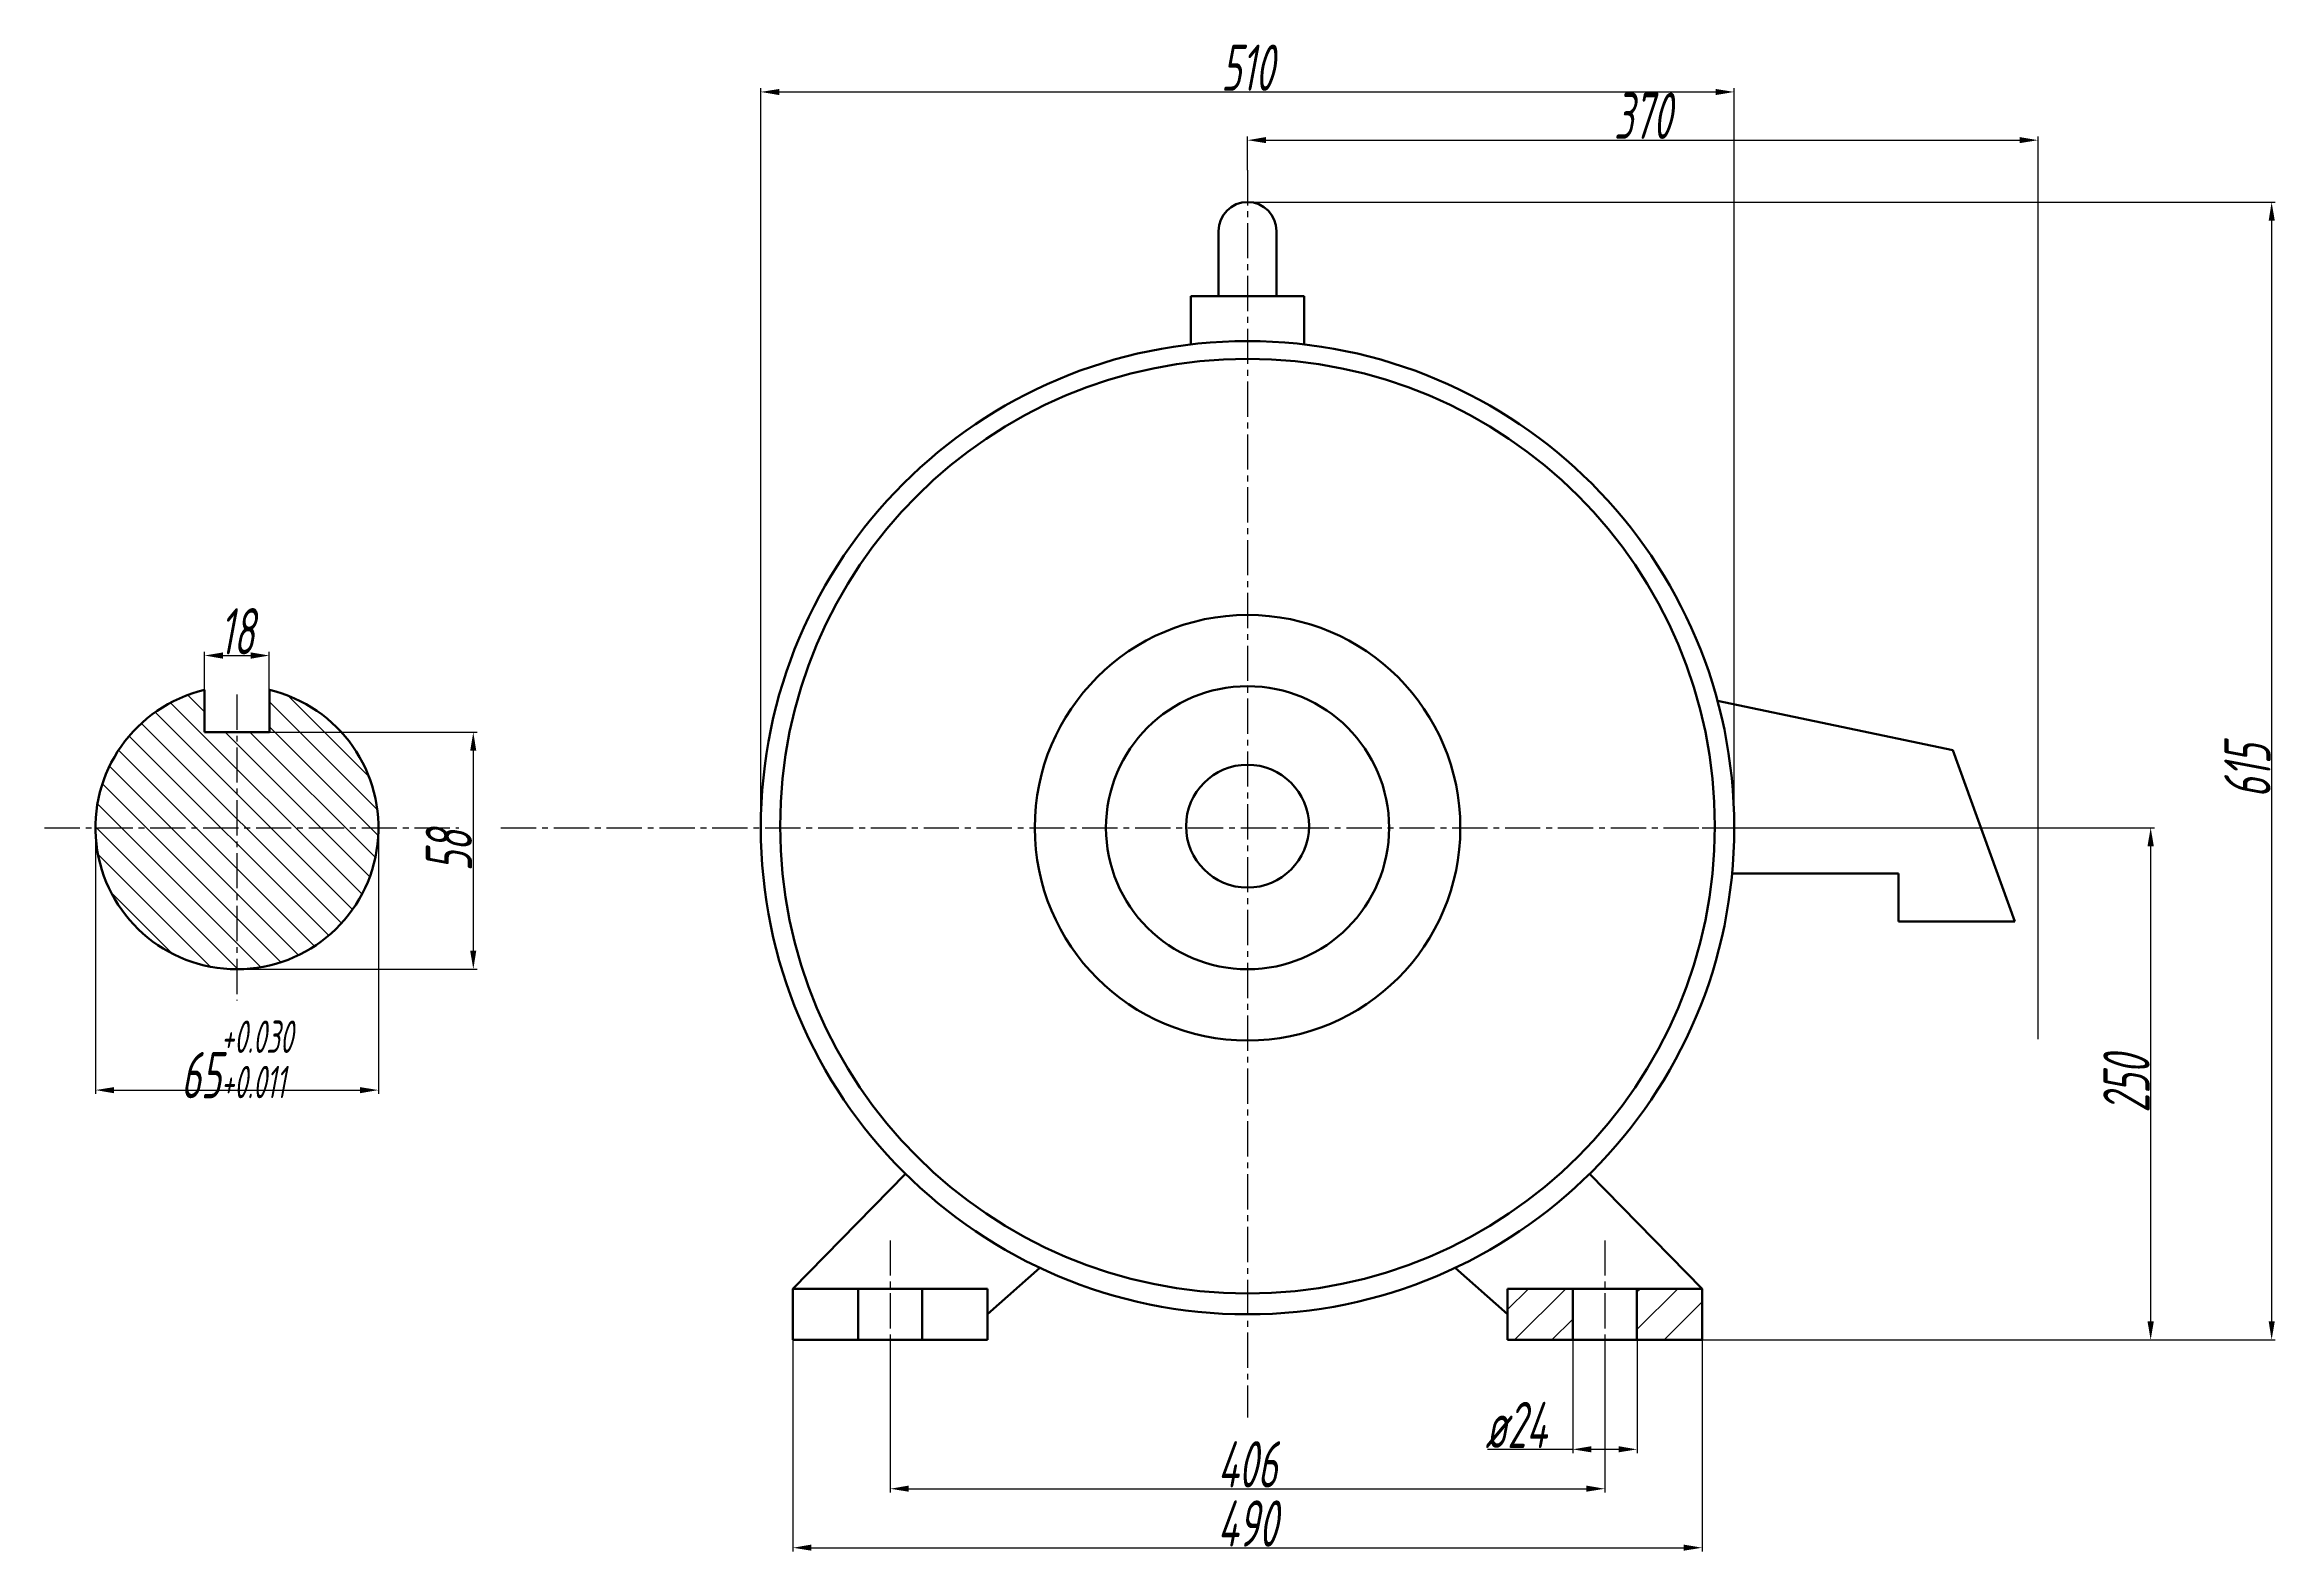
# Model space of a CAD drawing. Header units: millimetres. Extents: x 5618218 to 5620674, y 2497318 to 2498132.
# Drawn here: x 5619468 to 5620674, y 2497318 to 2498132 of the extents above; entities that cross this region are included whole.
import ezdxf

# ---------------------------------------------------------------- set-up
doc = ezdxf.new("R2010")
doc.units = ezdxf.units.MM
doc.linetypes.add('CENTER2', pattern=[28.575, 19.05, -3.175, 3.175, -3.175])
doc.linetypes.add('DASHED2', pattern=[9.525, 6.35, -3.175])
for name, color, linetype in [('点画线', 7, 'CENTER2'), ('细实线', 7, 'Continuous'), ('虚线', 7, 'DASHED2')]:
    doc.layers.add(name, color=color, linetype=linetype)
doc.layers.add('粗实线', color=7, linetype='Continuous', lineweight=50)
doc.styles.add('字母和数字', font='gbeitc.shx', dxfattribs={"width": 0.7, "height": 5})
doc.dimstyles.new('直线', dxfattribs={"dimtxt": 5, "dimasz": 3.5, "dimexe": 2, "dimexo": 0, "dimtad": 1, "dimtxsty": '字母和数字', "dimcen": 2.5, "dimadec": 0, "dimazin": 0, "dimtfac": 1, "dimtmove": 0, "dimatfit": 3, "dimfxl": 1, "dimarcsym": 0})

msp = doc.modelspace()

# ---------------------------------------------------------------- blocks, each defined once
blk = doc.blocks.new('*D8')
at = {"layer": 'Defpoints', "color": 0, "transparency": 16777216}
for p in [(5619589.3, 2497802), (5619554.3, 2497783.4), (5619589.3, 2497783.4)]:
    blk.add_point(p, dxfattribs=at)
at = {"layer": '细实线', "color": 0, "lineweight": -2, "transparency": 16777216}
for p, q in [((5619554.3, 2497783.4), (5619554.3, 2497804)), ((5619564.3, 2497802), (5619579.3, 2497802)), ((5619589.3, 2497783.4), (5619589.3, 2497804))]:
    blk.add_line(p, q, dxfattribs=at)
at = {"layer": '细实线', "color": 0, "transparency": 16777216}
for points in [[(5619564.3, 2497803.7), (5619564.3, 2497800.3), (5619554.3, 2497802)], [(5619579.3, 2497803.7), (5619579.3, 2497800.3), (5619589.3, 2497802)]]:
    blk.add_solid(points, dxfattribs=at)
at = {"layer": '细实线', "color": 0, "transparency": 16777216, "insert": (5619571.8, 2497815.1), "char_height": 5, "attachment_point": 5, "style": '字母和数字'}
blk.add_mtext('{\\H5x;18}', dxfattribs=at)
blk = doc.blocks.new('*D9')
at = {"layer": 'Defpoints', "color": 0, "transparency": 16777216}
for p in [(5619589.3, 2497760.5), (5619571.8, 2497632.4), (5619699.6, 2497632.4)]:
    blk.add_point(p, dxfattribs=at)
at = {"layer": '细实线', "color": 0, "lineweight": -2, "transparency": 16777216}
for p, q in [((5619589.3, 2497760.5), (5619701.6, 2497760.5)), ((5619699.6, 2497750.5), (5619699.6, 2497642.4)), ((5619571.8, 2497632.4), (5619701.6, 2497632.4))]:
    blk.add_line(p, q, dxfattribs=at)
at = {"layer": '细实线', "color": 0, "transparency": 16777216}
for points in [[(5619697.9, 2497750.5), (5619701.2, 2497750.5), (5619699.6, 2497760.5)], [(5619697.9, 2497642.4), (5619701.2, 2497642.4), (5619699.6, 2497632.4)]]:
    blk.add_solid(points, dxfattribs=at)
at = {"layer": '细实线', "color": 0, "transparency": 16777216, "insert": (5619686.4, 2497696.4), "char_height": 5, "attachment_point": 5, "rotation": 90, "style": '字母和数字'}
blk.add_mtext('{\\H5x;58}', dxfattribs=at)
blk = doc.blocks.new('*D10')
at = {"layer": 'Defpoints', "color": 0, "transparency": 16777216}
for p in [(5619495.3, 2497708.9), (5619648.3, 2497708.9), (5619648.3, 2497567)]:
    blk.add_point(p, dxfattribs=at)
at = {"layer": '细实线', "color": 0, "lineweight": -2, "transparency": 16777216}
for p, q in [((5619495.3, 2497708.9), (5619495.3, 2497565)), ((5619648.3, 2497708.9), (5619648.3, 2497565)), ((5619505.3, 2497567), (5619638.3, 2497567))]:
    blk.add_line(p, q, dxfattribs=at)
at = {"layer": '细实线', "color": 0, "transparency": 16777216}
for points in [[(5619505.3, 2497568.6), (5619505.3, 2497565.3), (5619495.3, 2497567)], [(5619638.3, 2497568.6), (5619638.3, 2497565.3), (5619648.3, 2497567)]]:
    blk.add_solid(points, dxfattribs=at)
at = {"layer": '细实线', "color": 0, "transparency": 16777216, "insert": (5619571.8, 2497583.6), "char_height": 5, "attachment_point": 5, "style": '字母和数字'}
blk.add_mtext('{\\H5x;65\\H0.7x;\\S+0.030^ +0.011;}', dxfattribs=at)
blk = doc.blocks.new('*D11')
at = {"layer": 'Defpoints', "color": 0, "transparency": 16777216}
for p in [(5620381.3, 2498106.8), (5619855, 2497708.9), (5620381.3, 2497708.9)]:
    blk.add_point(p, dxfattribs=at)
at = {"layer": '细实线', "color": 0, "lineweight": -2, "transparency": 16777216}
for p, q in [((5619855, 2497708.9), (5619855, 2498108.8)), ((5619865, 2498106.8), (5620371.3, 2498106.8)), ((5620381.3, 2497708.9), (5620381.3, 2498108.8))]:
    blk.add_line(p, q, dxfattribs=at)
at = {"layer": '细实线', "color": 0, "transparency": 16777216}
for points in [[(5619865, 2498108.4), (5619865, 2498105.1), (5619855, 2498106.8)], [(5620371.3, 2498108.4), (5620371.3, 2498105.1), (5620381.3, 2498106.8)]]:
    blk.add_solid(points, dxfattribs=at)
at = {"layer": '细实线', "color": 0, "transparency": 16777216, "insert": (5620118.2, 2498119.9), "char_height": 5, "attachment_point": 5, "style": '字母和数字'}
blk.add_mtext('{\\H5x;510}', dxfattribs=at)
blk = doc.blocks.new('*D12')
at = {"layer": 'Defpoints', "color": 0, "transparency": 16777216}
for p in [(5620118.2, 2498047.2), (5620364, 2497431.9), (5620671.9, 2497431.9)]:
    blk.add_point(p, dxfattribs=at)
at = {"layer": '细实线', "color": 0, "lineweight": -2, "transparency": 16777216}
for p, q in [((5620118.2, 2498047.2), (5620673.9, 2498047.2)), ((5620671.9, 2498037.2), (5620671.9, 2497441.9)), ((5620364, 2497431.9), (5620673.9, 2497431.9))]:
    blk.add_line(p, q, dxfattribs=at)
at = {"layer": '细实线', "color": 0, "transparency": 16777216}
for points in [[(5620670.3, 2498037.2), (5620673.6, 2498037.2), (5620671.9, 2498047.2)], [(5620670.3, 2497441.9), (5620673.6, 2497441.9), (5620671.9, 2497431.9)]]:
    blk.add_solid(points, dxfattribs=at)
at = {"layer": '细实线', "color": 0, "transparency": 16777216, "insert": (5620658.8, 2497739.6), "char_height": 5, "attachment_point": 5, "rotation": 90, "style": '字母和数字'}
blk.add_mtext('{\\H5x;615}', dxfattribs=at)
blk = doc.blocks.new('*D13')
at = {"layer": 'Defpoints', "color": 0, "transparency": 16777216}
for p in [(5620545.6, 2498080.7), (5620118.2, 2498064.5), (5620545.6, 2497594.6)]:
    blk.add_point(p, dxfattribs=at)
at = {"layer": '细实线', "color": 0, "lineweight": -2, "transparency": 16777216}
for p, q in [((5620118.2, 2498064.5), (5620118.2, 2498082.7)), ((5620128.2, 2498080.7), (5620535.6, 2498080.7)), ((5620545.6, 2497594.6), (5620545.6, 2498082.7))]:
    blk.add_line(p, q, dxfattribs=at)
at = {"layer": '细实线', "color": 0, "transparency": 16777216}
for points in [[(5620128.2, 2498082.4), (5620128.2, 2498079.1), (5620118.2, 2498080.7)], [(5620535.6, 2498082.4), (5620535.6, 2498079.1), (5620545.6, 2498080.7)]]:
    blk.add_solid(points, dxfattribs=at)
at = {"layer": '细实线', "color": 0, "transparency": 16777216, "insert": (5620331.9, 2498093.9), "char_height": 5, "attachment_point": 5, "style": '字母和数字'}
blk.add_mtext('{\\H5x;370}', dxfattribs=at)
blk = doc.blocks.new('*D14')
at = {"layer": 'Defpoints', "color": 0, "transparency": 16777216}
for p in [(5620364, 2497708.9), (5620606.5, 2497708.9), (5620364, 2497431.9)]:
    blk.add_point(p, dxfattribs=at)
at = {"layer": '细实线', "color": 0, "lineweight": -2, "transparency": 16777216}
for p, q in [((5620364, 2497708.9), (5620608.5, 2497708.9)), ((5620606.5, 2497441.9), (5620606.5, 2497698.9)), ((5620364, 2497431.9), (5620608.5, 2497431.9))]:
    blk.add_line(p, q, dxfattribs=at)
at = {"layer": '细实线', "color": 0, "transparency": 16777216}
for points in [[(5620604.8, 2497698.9), (5620608.2, 2497698.9), (5620606.5, 2497708.9)], [(5620604.8, 2497441.9), (5620608.2, 2497441.9), (5620606.5, 2497431.9)]]:
    blk.add_solid(points, dxfattribs=at)
at = {"layer": '细实线', "color": 0, "transparency": 16777216, "insert": (5620593.4, 2497570.4), "char_height": 5, "attachment_point": 5, "rotation": 90, "style": '字母和数字'}
blk.add_mtext('{\\H5x;250}', dxfattribs=at)
blk = doc.blocks.new('*D15')
at = {"layer": 'Defpoints', "color": 0, "transparency": 16777216}
for p in [(5620294, 2497431.9), (5620328.8, 2497431.9), (5620328.8, 2497372.7)]:
    blk.add_point(p, dxfattribs=at)
at = {"layer": '细实线', "color": 0, "lineweight": -2, "transparency": 16777216}
for p, q in [((5620294, 2497431.9), (5620294, 2497370.7)), ((5620328.8, 2497431.9), (5620328.8, 2497370.7)), ((5620294, 2497372.7), (5620247.9, 2497372.7)), ((5620318.8, 2497372.7), (5620304, 2497372.7))]:
    blk.add_line(p, q, dxfattribs=at)
at = {"layer": '细实线', "color": 0, "transparency": 16777216}
for points in [[(5620304, 2497374.4), (5620304, 2497371.1), (5620294, 2497372.7)], [(5620318.8, 2497374.4), (5620318.8, 2497371.1), (5620328.8, 2497372.7)]]:
    blk.add_solid(points, dxfattribs=at)
at = {"layer": '细实线', "color": 0, "transparency": 16777216, "insert": (5620263.4, 2497385.9), "char_height": 5, "attachment_point": 5, "style": '字母和数字'}
blk.add_mtext('{\\H5x;ø24}', dxfattribs=at)
blk = doc.blocks.new('*D16')
at = {"layer": 'Defpoints', "color": 0, "transparency": 16777216}
for p in [(5619925, 2497431.9), (5620311.4, 2497431.9), (5620311.4, 2497351.4)]:
    blk.add_point(p, dxfattribs=at)
at = {"layer": '细实线', "color": 0, "lineweight": -2, "transparency": 16777216}
for p, q in [((5619925, 2497431.9), (5619925, 2497349.4)), ((5620311.4, 2497431.9), (5620311.4, 2497349.4)), ((5619935, 2497351.4), (5620301.4, 2497351.4))]:
    blk.add_line(p, q, dxfattribs=at)
at = {"layer": '细实线', "color": 0, "transparency": 16777216}
for points in [[(5619935, 2497353.1), (5619935, 2497349.8), (5619925, 2497351.4)], [(5620301.4, 2497353.1), (5620301.4, 2497349.8), (5620311.4, 2497351.4)]]:
    blk.add_solid(points, dxfattribs=at)
at = {"layer": '细实线', "color": 0, "transparency": 16777216, "insert": (5620118.2, 2497364.6), "char_height": 5, "attachment_point": 5, "style": '字母和数字'}
blk.add_mtext('{\\H5x;406}', dxfattribs=at)
blk = doc.blocks.new('*D17')
at = {"layer": 'Defpoints', "color": 0, "transparency": 16777216}
for p in [(5619872.4, 2497431.9), (5620364, 2497431.9), (5620364, 2497319.5)]:
    blk.add_point(p, dxfattribs=at)
at = {"layer": '细实线', "color": 0, "lineweight": -2, "transparency": 16777216}
for p, q in [((5619872.4, 2497431.9), (5619872.4, 2497317.5)), ((5620364, 2497431.9), (5620364, 2497317.5)), ((5619882.4, 2497319.5), (5620354, 2497319.5))]:
    blk.add_line(p, q, dxfattribs=at)
at = {"layer": '细实线', "color": 0, "transparency": 16777216}
for points in [[(5619882.4, 2497321.2), (5619882.4, 2497317.9), (5619872.4, 2497319.5)], [(5620354, 2497321.2), (5620354, 2497317.9), (5620364, 2497319.5)]]:
    blk.add_solid(points, dxfattribs=at)
at = {"layer": '细实线', "color": 0, "transparency": 16777216, "insert": (5620118.2, 2497332.6), "char_height": 5, "attachment_point": 5, "style": '字母和数字'}
blk.add_mtext('{\\H5x;490}', dxfattribs=at)

# ---------------------------------------------------------------- dimensions: what is measured, and where the dimension line sits
at = {"layer": '细实线'}
for base, p1, p2, text, picture, middle in [((5620381.347, 2498106.772), (5619855.047, 2497708.886), (5620381.347, 2497708.886), '{\\H5x;510}', '*D11', (5620118.197, 2498119.897)), ((5620545.576, 2498080.749), (5620118.197, 2498064.472), (5620545.576, 2497594.606), '{\\H5x;370}', '*D13', (5620331.886, 2498093.874)), ((5619589.313, 2497802.015), (5619554.313, 2497783.388), (5619589.313, 2497783.388), '{\\H5x;18}', '*D8', (5619571.813, 2497815.14)), ((5619648.342, 2497566.957), (5619495.284, 2497708.886), (5619648.342, 2497708.886), '{\\H5x;65\\H0.7x;\\S+0.030^ +0.011;}', '*D10', (5619571.813, 2497583.624)), ((5620364.035, 2497319.52), (5619872.36, 2497431.886), (5620364.035, 2497431.886), '{\\H5x;490}', '*D17', (5620118.197, 2497332.645)), ((5620311.405, 2497351.433), (5619924.99, 2497431.886), (5620311.405, 2497431.886), '{\\H5x;406}', '*D16', (5620118.197, 2497364.558))]:
    dim = msp.add_linear_dim(base=base, p1=p1, p2=p2, text=text, dimstyle='直线', override={"dimasz": 10}, dxfattribs=at)
    dim.commit()
    dim.dimension.update_dxf_attribs({"geometry": picture, "text_midpoint": middle})
for base, p1, p2, text, picture, middle in [((5620671.93, 2497431.886), (5620118.197, 2498047.248), (5620364.035, 2497431.886), '{\\H5x;615}', '*D12', (5620658.805, 2497739.567)), ((5619699.565, 2497632.357), (5619589.313, 2497760.522), (5619571.813, 2497632.357), '{\\H5x;58}', '*D9', (5619686.44, 2497696.439)), ((5620606.499, 2497708.886), (5620364.035, 2497431.886), (5620364.035, 2497708.886), '{\\H5x;250}', '*D14', (5620593.374, 2497570.386))]:
    dim = msp.add_linear_dim(base=base, p1=p1, p2=p2, angle=90, text=text, dimstyle='直线', override={"dimasz": 10}, dxfattribs=at)
    dim.commit()
    dim.dimension.update_dxf_attribs({"geometry": picture, "text_midpoint": middle})
dim = msp.add_linear_dim(base=(5620328.765, 2497372.736), p1=(5620294.044, 2497431.886), p2=(5620328.765, 2497431.886), text='{\\H5x;ø24}', dimstyle='直线', override={"dimasz": 10}, dxfattribs=at)
dim.commit()
dim.dimension.update_dxf_attribs({"geometry": '*D15', "text_midpoint": (5620263.43, 2497372.736), "dimtype": 160})

# ---------------------------------------------------------------- hatches: boundary and pattern name
at = {"layer": '细实线'}
h = msp.add_hatch(dxfattribs=at)
h.set_pattern_fill('ANSI31', color=256, scale=3, angle=90)
h.set_pattern_definition([(135, (-102.756, 0), (-6.735192091, -6.735192091), [])])
h.paths.add_polyline_path([(5619648.342, 2497708.886), (5619571.813, 2497708.886), (5619571.813, 2497632.357, 0.41421356)])
h.paths.add_polyline_path([(5619571.813, 2497708.886), (5619495.284, 2497708.886, 0.41421356), (5619571.813, 2497632.357)])
h.paths.add_polyline_path([(5619571.813, 2497760.522), (5619554.313, 2497760.522), (5619554.313, 2497783.388, 0.3481448), (5619495.284, 2497708.886), (5619571.813, 2497708.886)])
h.paths.add_polyline_path([(5619589.313, 2497783.388), (5619589.313, 2497760.522), (5619571.813, 2497760.522), (5619571.813, 2497708.886), (5619648.342, 2497708.886, 0.3481448)])
h = msp.add_hatch(dxfattribs=at)
h.set_pattern_fill('ANSI31', color=256, scale=4.5)
h.set_pattern_definition([(45, (-102.756, 0), (-10.102788136, 10.102788136), [])])
h.paths.add_polyline_path([(5620294.044, 2497431.886), (5620294.044, 2497459.586), (5620258.775, 2497459.586), (5620258.775, 2497431.886)])
h.paths.add_polyline_path([(5620328.765, 2497431.886), (5620364.035, 2497431.886), (5620364.035, 2497459.586), (5620328.765, 2497459.586)])

# ---------------------------------------------------------------- linework, layer by layer
at = {"layer": '点画线'}
for p, q in [((5620118.197, 2498064.472), (5620118.197, 2497389.956)), ((5619571.813, 2497780.882), (5619571.813, 2497615.396)), ((5619467.813, 2497708.886), (5619691.741, 2497708.886)), ((5619714.526, 2497708.886), (5620546.108, 2497708.886)), ((5619924.99, 2497485.699), (5619924.99, 2497389.469)), ((5620311.405, 2497485.699), (5620311.405, 2497389.469))]:
    msp.add_line(p, q, dxfattribs=at)
at = {"layer": '粗实线'}
for p, q in [((5620102.511, 2497996.421), (5620102.511, 2498031.562)), ((5620133.883, 2497996.421), (5620133.883, 2498031.562)), ((5620087.594, 2497996.421), (5620087.594, 2497970.251)), ((5620087.594, 2497996.421), (5620148.8, 2497996.421)), ((5620148.8, 2497996.421), (5620148.8, 2497970.251)), ((5619554.313, 2497760.522), (5619554.313, 2497783.388)), ((5619589.313, 2497760.522), (5619589.313, 2497783.388)), ((5620372.228, 2497777.56), (5620499.498, 2497750.744)), ((5619589.313, 2497760.522), (5619554.313, 2497760.522)), ((5620499.498, 2497750.744), (5620533.025, 2497658.242)), ((5620470.191, 2497684.056), (5620380.173, 2497684.056)), ((5620470.191, 2497658.242), (5620470.191, 2497684.056)), ((5620533.025, 2497658.242), (5620470.191, 2497658.242)), ((5619872.36, 2497459.586), (5619933.323, 2497521.618)), ((5620364.035, 2497459.586), (5620303.071, 2497521.618)), ((5619977.62, 2497445.736), (5620005.952, 2497470.876)), ((5620258.775, 2497445.736), (5620230.442, 2497470.876)), ((5619872.36, 2497431.886), (5619872.36, 2497459.586)), ((5619872.36, 2497459.586), (5619924.99, 2497459.586)), ((5619907.629, 2497459.586), (5619907.629, 2497431.886)), ((5619977.62, 2497459.586), (5619924.99, 2497459.586)), ((5619942.35, 2497459.586), (5619942.35, 2497431.886)), ((5619977.62, 2497431.886), (5619977.62, 2497459.586)), ((5620258.775, 2497431.886), (5620258.775, 2497459.586)), ((5620258.775, 2497459.586), (5620311.405, 2497459.586)), ((5620294.044, 2497459.586), (5620294.044, 2497431.886)), ((5620364.035, 2497459.586), (5620311.405, 2497459.586)), ((5620328.765, 2497459.586), (5620328.765, 2497431.886)), ((5620364.035, 2497431.886), (5620364.035, 2497459.586)), ((5619924.99, 2497431.886), (5619872.36, 2497431.886)), ((5619924.99, 2497431.886), (5619977.62, 2497431.886)), ((5620311.405, 2497431.886), (5620258.775, 2497431.886)), ((5620311.405, 2497431.886), (5620364.035, 2497431.886))]:
    msp.add_line(p, q, dxfattribs=at)
for centre, radius in [((5620118.197, 2497708.886), 263.15), ((5620118.197, 2497709.731), 252.714), ((5620118.197, 2497708.886), 115.055), ((5620118.197, 2497708.886), 76.529), ((5620118.197, 2497709.731), 33.24)]:
    msp.add_circle(centre, radius, dxfattribs=at)
for centre, radius, start, end in [((5620118.197, 2498031.562), 15.686, 0, 180), ((5619571.813, 2497708.886), 76.529, 103.218814, 76.781186)]:
    msp.add_arc(centre, radius, start, end, dxfattribs=at)
at = {"layer": '虚线'}
msp.add_line((5619924.99, 2497459.586), (5619914.948, 2497459.586), dxfattribs=at)

msp.set_redraw_order([(e.dxf.handle, doc.entitydb.next_handle()) for e in msp.query("TEXT MTEXT ATTDEF DIMENSION ARC_DIMENSION")])  # texts and dimensions are drawn at this point

doc.saveas('drawing.dxf')
